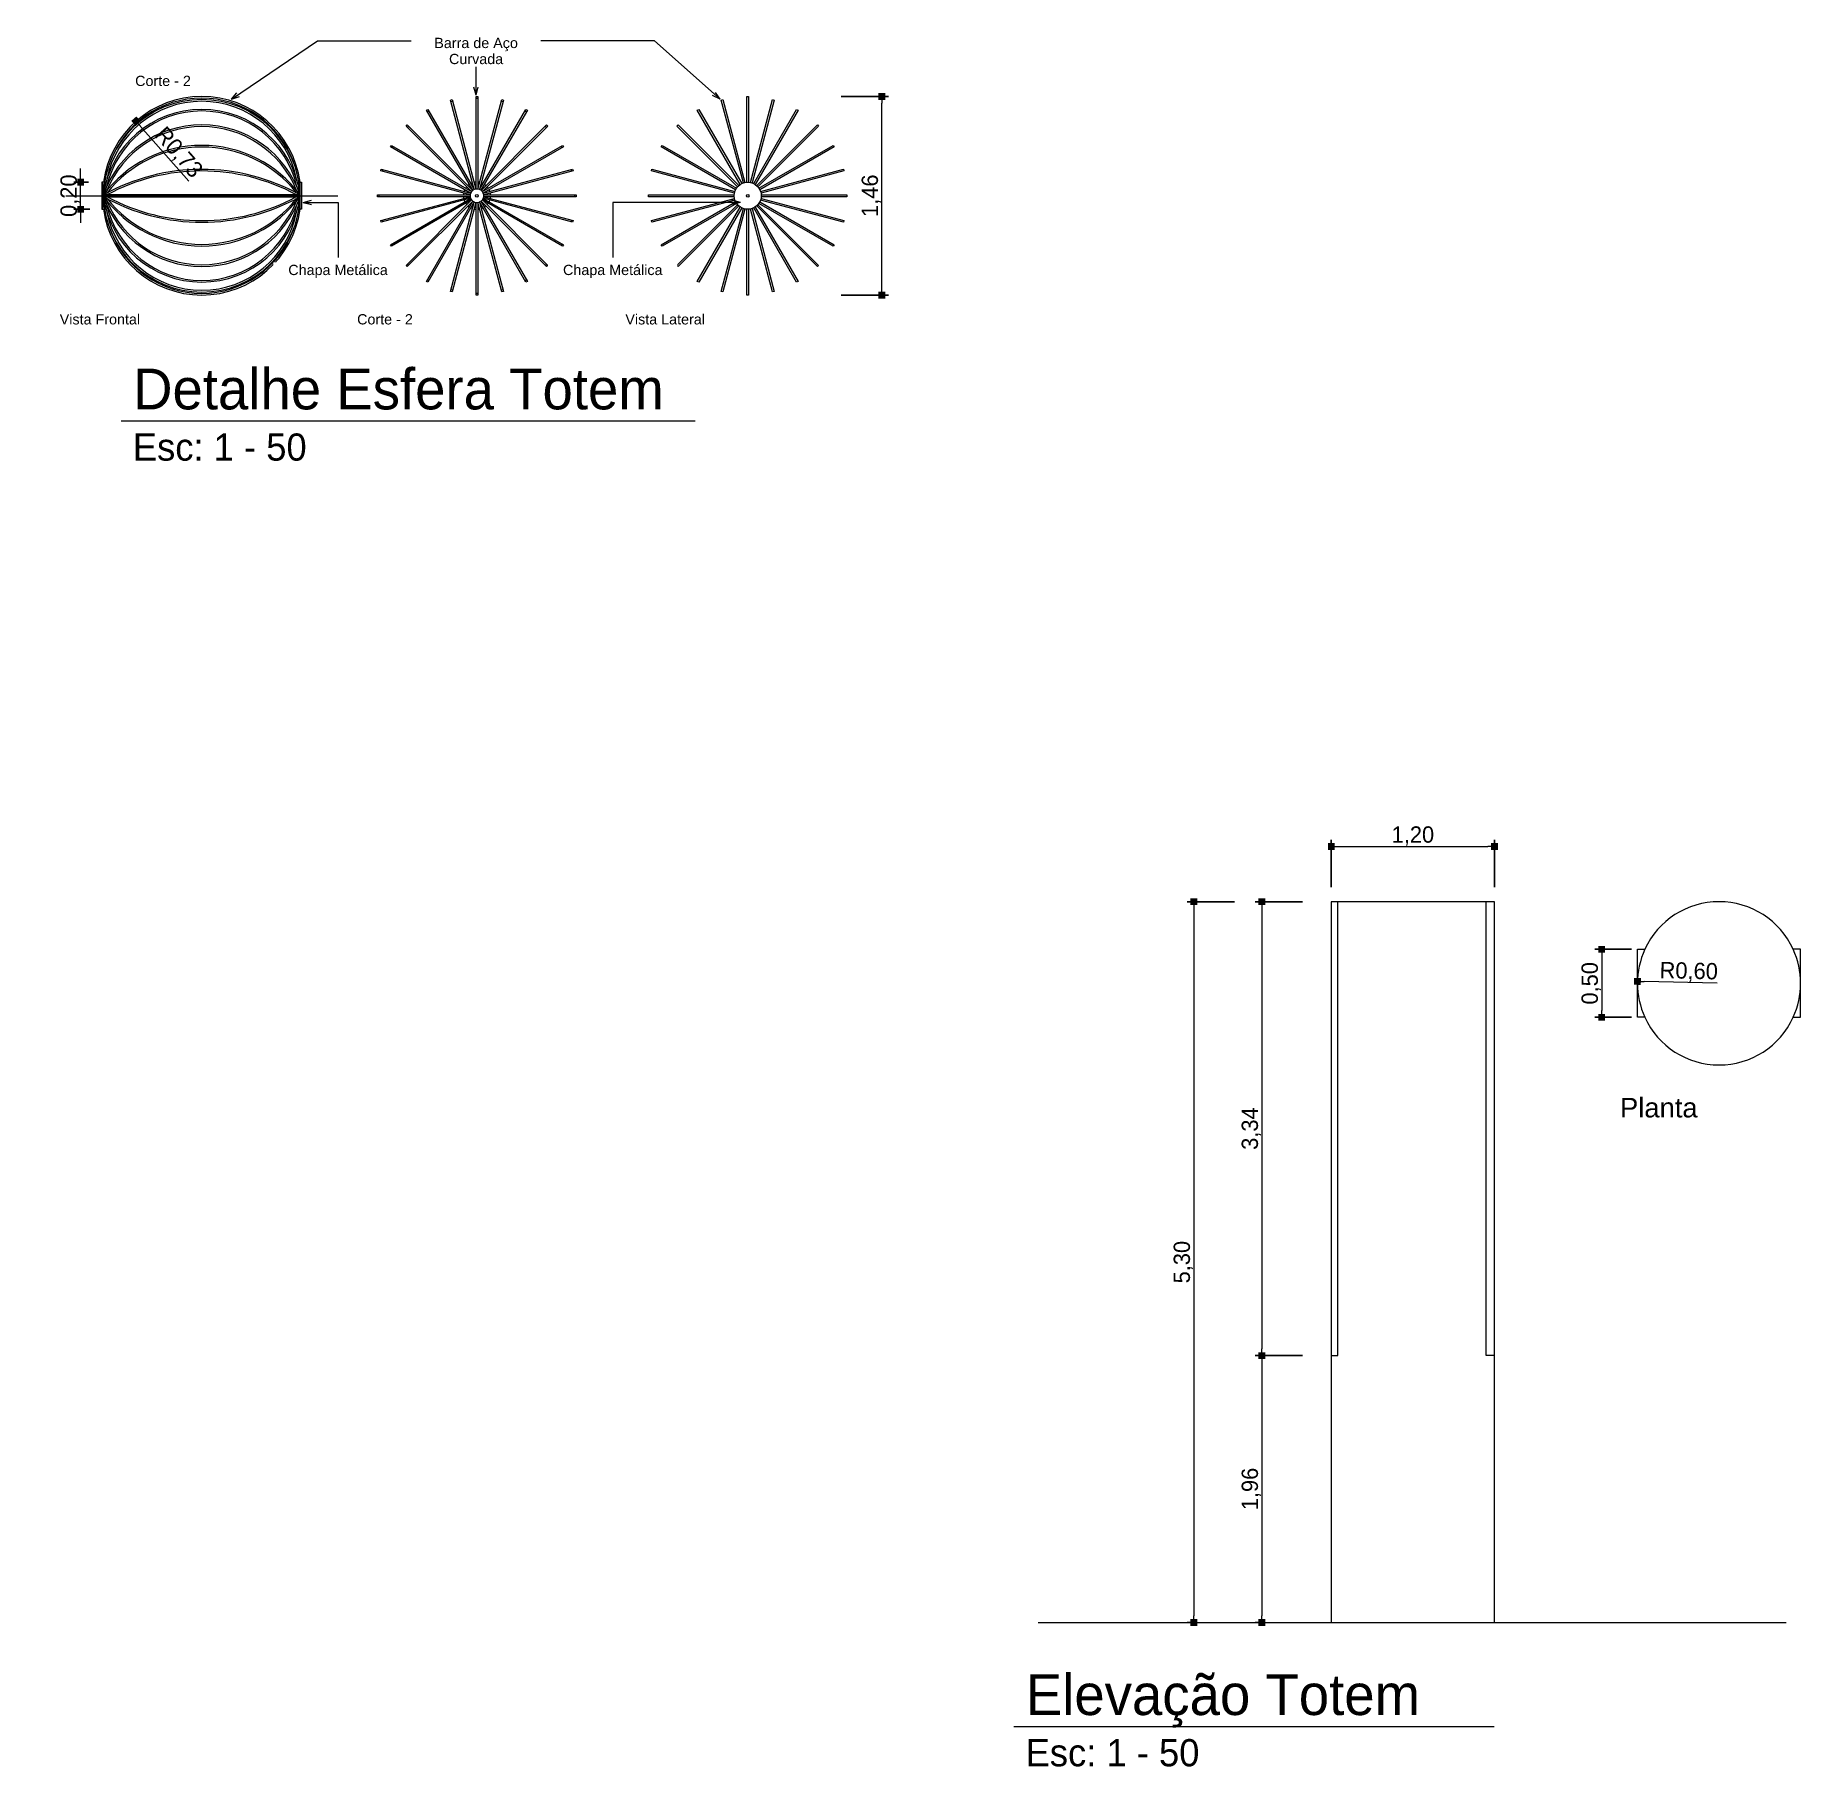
# Model space of a CAD drawing. Header units: millimetres. Extents: x 3006 to 6000, y 1661 to 3774.
# Drawn here: x 3916.1 to 3929.08, y 1820.19 to 1832.92 of the extents above; entities that cross this region are included whole.
import ezdxf

# ---------------------------------------------------------------- set-up
doc = ezdxf.new("R2010")
doc.units = ezdxf.units.MM
doc.header["$LTSCALE"] = 10
for name, color, linetype, lineweight in [('.15', 150, 'Continuous', 15), ('A-----TEP', 2, 'Continuous', 9), ('COTAS', 230, 'Continuous', 15)]:
    doc.layers.add(name, color=color, linetype=linetype, lineweight=lineweight)
doc.layers.add('Escrita', color=34, linetype='Continuous')
doc.layers.add('Verde', color=7, linetype='Continuous', true_color=0x136734)
doc.styles.add('Texto Wilian', font='himalaya.ttf')
doc.dimstyles.new('Cota 1-75 Exter WMJ', dxfattribs={"dimtxt": 0.12, "dimasz": 0.05, "dimexe": 0.05, "dimexo": 0.1, "dimgap": 0.002, "dimtad": 1, "dimzin": 1, "dimtxsty": 'Texto Wilian', "dimblk": 'BOXFILLED', "dimcen": 2.5, "dimclrd": 230, "dimclre": 230, "dimclrt": 104, "dimazin": 0, "dimtfac": 1, "dimtix": 1, "dimtmove": 0, "dimatfit": 3, "dimfxl": 0.3, "dimfxlon": 1, "dimlwd": 20, "dimarcsym": 1})

msp = doc.modelspace()

# ---------------------------------------------------------------- texts
at = {"layer": 'Escrita', "attachment_point": 2, "line_spacing_factor": 0.938532, "style": 'Texto Wilian', "bg_fill": 3, "box_fill_scale": 1.25, "bg_fill_color": 0}
for s, insert, char_height, width, bg_fill_transparency in [('\\fArial|b0|i0|c0|p34|;Vista Frontal', (3916.576, 1830.872), 0.07539, 0.91282, 6888712), ('\\fArial|b0|i0|c0|p34|;Corte - 2', (3918.672, 1830.872), 0.07539, 0.91282, 6888712), ('\\fArial|b0|i0|c0|p34|;Vista Lateral', (3920.732, 1830.872), 0.07539, 0.91282, 6888712), ('\\fArial|b0|i0|c0|p34|;Planta', (3928.038, 1825.11), 0.144, 0.5805, 7280153)]:
    msp.add_mtext(s, dxfattribs=dict(at, insert=insert, char_height=char_height, width=width, bg_fill_transparency=bg_fill_transparency))
at = {"layer": 'Escrita', "attachment_point": 1, "style": 'Texto Wilian'}
for s, insert, char_height, width in [('{\\C50;Detalhe Esfera Totem }', (3916.82, 1830.472), 0.3, 7.44131), ('{\\C50;Esc: 1 - 50}', (3916.818, 1829.995), 0.2, 3.14298), ('{\\C50;Elevação Totem }', (3923.384, 1820.872), 0.3, 7.44131), ('{\\C50;Esc: 1 - 50}', (3923.382, 1820.395), 0.2, 3.14298)]:
    msp.add_mtext(s, dxfattribs=dict(at, insert=insert, char_height=char_height, width=width))

# ---------------------------------------------------------------- blocks, each defined once
blk = doc.blocks.new('_BoxFilled')
at = {"color": 0, "linetype": 'ByBlock', "lineweight": -2}
blk.add_line((-0.5, 0), (-1, 0), dxfattribs=at)
at = {"color": 0, "linetype": 'ByBlock'}
blk.add_solid([(-0.5, 0.5), (0.5, 0.5), (-0.5, -0.5), (0.5, -0.5)], dxfattribs=at)
blk = doc.blocks.new('*D770')
at = {"layer": 'COTAS', "color": 230, "linetype": 'Continuous', "lineweight": 20, "ltscale": 0.005, "transparency": 16777216}
for p, q in [((3916.434, 1831.893), (3916.434, 1831.943)), ((3916.434, 1831.643), (3916.434, 1831.843)), ((3916.434, 1831.593), (3916.434, 1831.543))]:
    blk.add_line(p, q, dxfattribs=at)
at = {"layer": 'COTAS', "color": 230, "lineweight": -2, "ltscale": 0.005, "transparency": 16777216}
for p, q in [((3916.491, 1831.843), (3916.384, 1831.843)), ((3916.501, 1831.643), (3916.384, 1831.643))]:
    blk.add_line(p, q, dxfattribs=at)
at = {"layer": 'Defpoints', "color": 0, "ltscale": 0.005, "transparency": 16777216}
for p in [(3916.434, 1831.843), (3916.591, 1831.843), (3916.601, 1831.643)]:
    blk.add_point(p, dxfattribs=at)
at = {"layer": 'COTAS', "color": 230, "lineweight": 20, "ltscale": 0.005, "transparency": 16777216, "xscale": 0.05, "yscale": 0.05, "zscale": 0.05}
for p, rotation in [((3916.434, 1831.843), 270), ((3916.434, 1831.643), 90)]:
    blk.add_blockref('_BoxFilled', p, dxfattribs=dict(at, rotation=rotation))
at = {"layer": 'COTAS', "color": 104, "ltscale": 0.005, "transparency": 16777216, "insert": (3916.357, 1831.743), "char_height": 0.12, "width": 0.5209, "attachment_point": 5, "rotation": 90, "style": 'Texto Wilian'}
blk.add_mtext('0,20', dxfattribs=at)
blk = doc.blocks.new('*D771')
at = {"layer": 'COTAS', "color": 230, "linetype": 'Continuous', "lineweight": 20, "ltscale": 0.005, "transparency": 16777216}
blk.add_line((3917.23, 1831.85), (3916.875, 1832.253), dxfattribs=at)
at = {"layer": 'Defpoints', "color": 0, "ltscale": 0.005, "transparency": 16777216}
for p in [(3916.842, 1832.291), (3917.325, 1831.743)]:
    blk.add_point(p, dxfattribs=at)
at = {"layer": 'COTAS', "color": 230, "lineweight": 20, "ltscale": 0.005, "transparency": 16777216, "xscale": 0.05, "yscale": 0.05, "zscale": 0.05, "rotation": 131.3899026238856}
blk.add_blockref('_BoxFilled', (3916.842, 1832.291), dxfattribs=at)
at = {"layer": 'COTAS', "color": 104, "ltscale": 0.005, "transparency": 16777216, "insert": (3917.15, 1832.057), "char_height": 0.12, "width": 0.5209, "attachment_point": 5, "rotation": 311.3899, "style": 'Texto Wilian'}
blk.add_mtext('R0,73', dxfattribs=at)
blk = doc.blocks.new('*D772')
at = {"layer": 'COTAS', "color": 230, "lineweight": -2, "ltscale": 0.005, "transparency": 16777216}
for p, q in [((3922.025, 1832.473), (3922.375, 1832.473)), ((3922.025, 1831.012), (3922.375, 1831.012))]:
    blk.add_line(p, q, dxfattribs=at)
at = {"layer": 'COTAS', "color": 230, "linetype": 'Continuous', "lineweight": 20, "ltscale": 0.005, "transparency": 16777216}
blk.add_line((3922.325, 1831.062), (3922.325, 1832.423), dxfattribs=at)
at = {"layer": 'Defpoints', "color": 0, "ltscale": 0.005, "transparency": 16777216}
for p in [(3921.345, 1832.473), (3922.325, 1832.473), (3921.345, 1831.012)]:
    blk.add_point(p, dxfattribs=at)
at = {"layer": 'COTAS', "color": 230, "lineweight": 20, "ltscale": 0.005, "transparency": 16777216, "xscale": 0.05, "yscale": 0.05, "zscale": 0.05}
for p, rotation in [((3922.325, 1832.473), 90), ((3922.325, 1831.012), 270)]:
    blk.add_blockref('_BoxFilled', p, dxfattribs=dict(at, rotation=rotation))
at = {"layer": 'COTAS', "color": 104, "ltscale": 0.005, "transparency": 16777216, "insert": (3922.248, 1831.743), "char_height": 0.12, "width": 0.5209, "attachment_point": 5, "rotation": 90, "style": 'Texto Wilian'}
blk.add_mtext('1,46', dxfattribs=at)
blk = doc.blocks.new('*D773')
at = {"layer": 'COTAS', "color": 230, "lineweight": -2, "ltscale": 0.005, "transparency": 16777216}
for p, q in [((3924.919, 1826.552), (3924.569, 1826.552)), ((3924.625, 1821.252), (3924.569, 1821.252))]:
    blk.add_line(p, q, dxfattribs=at)
at = {"layer": 'COTAS', "color": 230, "linetype": 'Continuous', "lineweight": 20, "ltscale": 0.005, "transparency": 16777216}
blk.add_line((3924.619, 1826.502), (3924.619, 1821.302), dxfattribs=at)
at = {"layer": 'Defpoints', "color": 0, "ltscale": 0.005, "transparency": 16777216}
for p in [(3925.63, 1826.552), (3924.619, 1821.252), (3924.725, 1821.252)]:
    blk.add_point(p, dxfattribs=at)
at = {"layer": 'COTAS', "color": 230, "lineweight": 20, "ltscale": 0.005, "transparency": 16777216, "xscale": 0.05, "yscale": 0.05, "zscale": 0.05}
for p, rotation in [((3924.619, 1826.552), 90), ((3924.619, 1821.252), 270)]:
    blk.add_blockref('_BoxFilled', p, dxfattribs=dict(at, rotation=rotation))
at = {"layer": 'COTAS', "color": 104, "ltscale": 0.005, "transparency": 16777216, "insert": (3924.542, 1823.902), "char_height": 0.12, "width": 1.30224, "attachment_point": 5, "rotation": 90, "style": 'Texto Wilian'}
blk.add_mtext('5,30', dxfattribs=at)
blk = doc.blocks.new('*D774')
at = {"layer": 'COTAS', "color": 230, "lineweight": -2, "ltscale": 0.005, "transparency": 16777216}
for p, q in [((3925.419, 1826.552), (3925.069, 1826.552)), ((3925.419, 1823.215), (3925.069, 1823.215))]:
    blk.add_line(p, q, dxfattribs=at)
at = {"layer": 'COTAS', "color": 230, "linetype": 'Continuous', "lineweight": 20, "ltscale": 0.005, "transparency": 16777216}
blk.add_line((3925.119, 1826.502), (3925.119, 1823.265), dxfattribs=at)
at = {"layer": 'Defpoints', "color": 0, "ltscale": 0.005, "transparency": 16777216}
for p in [(3925.63, 1826.552), (3925.119, 1823.215), (3925.63, 1823.215)]:
    blk.add_point(p, dxfattribs=at)
at = {"layer": 'COTAS', "color": 230, "lineweight": 20, "ltscale": 0.005, "transparency": 16777216, "xscale": 0.05, "yscale": 0.05, "zscale": 0.05}
for p, rotation in [((3925.119, 1826.552), 90), ((3925.119, 1823.215), 270)]:
    blk.add_blockref('_BoxFilled', p, dxfattribs=dict(at, rotation=rotation))
at = {"layer": 'COTAS', "color": 104, "ltscale": 0.005, "transparency": 16777216, "insert": (3925.042, 1824.884), "char_height": 0.12, "width": 1.30224, "attachment_point": 5, "rotation": 90, "style": 'Texto Wilian'}
blk.add_mtext('3,34', dxfattribs=at)
blk = doc.blocks.new('*D775')
at = {"layer": 'COTAS', "color": 230, "lineweight": -2, "ltscale": 0.005, "transparency": 16777216}
for p, q in [((3925.419, 1823.215), (3925.069, 1823.215)), ((3925.125, 1821.252), (3925.069, 1821.252))]:
    blk.add_line(p, q, dxfattribs=at)
at = {"layer": 'COTAS', "color": 230, "linetype": 'Continuous', "lineweight": 20, "ltscale": 0.005, "transparency": 16777216}
blk.add_line((3925.119, 1823.165), (3925.119, 1821.302), dxfattribs=at)
at = {"layer": 'Defpoints', "color": 0, "ltscale": 0.005, "transparency": 16777216}
for p in [(3925.63, 1823.215), (3925.119, 1821.252), (3925.225, 1821.252)]:
    blk.add_point(p, dxfattribs=at)
at = {"layer": 'COTAS', "color": 230, "lineweight": 20, "ltscale": 0.005, "transparency": 16777216, "xscale": 0.05, "yscale": 0.05, "zscale": 0.05}
for p, rotation in [((3925.119, 1823.215), 90), ((3925.119, 1821.252), 270)]:
    blk.add_blockref('_BoxFilled', p, dxfattribs=dict(at, rotation=rotation))
at = {"layer": 'COTAS', "color": 104, "ltscale": 0.005, "transparency": 16777216, "insert": (3925.042, 1822.234), "char_height": 0.12, "width": 1.30224, "attachment_point": 5, "rotation": 90, "style": 'Texto Wilian'}
blk.add_mtext('1,96', dxfattribs=at)
blk = doc.blocks.new('*D776')
at = {"layer": 'COTAS', "color": 230, "lineweight": -2, "ltscale": 0.005, "transparency": 16777216}
for p, q in [((3925.63, 1826.658), (3925.63, 1827.008)), ((3926.83, 1826.658), (3926.83, 1827.008))]:
    blk.add_line(p, q, dxfattribs=at)
at = {"layer": 'COTAS', "color": 230, "linetype": 'Continuous', "lineweight": 20, "ltscale": 0.005, "transparency": 16777216}
blk.add_line((3925.68, 1826.958), (3926.78, 1826.958), dxfattribs=at)
at = {"layer": 'Defpoints', "color": 0, "ltscale": 0.005, "transparency": 16777216}
for p in [(3926.83, 1826.958), (3925.63, 1826.552), (3926.83, 1826.552)]:
    blk.add_point(p, dxfattribs=at)
at = {"layer": 'COTAS', "color": 230, "lineweight": 20, "ltscale": 0.005, "transparency": 16777216, "xscale": 0.05, "yscale": 0.05, "zscale": 0.05, "rotation": 180}
blk.add_blockref('_BoxFilled', (3925.63, 1826.958), dxfattribs=at)
at = {"layer": 'COTAS', "color": 230, "lineweight": 20, "ltscale": 0.005, "transparency": 16777216, "xscale": 0.05, "yscale": 0.05, "zscale": 0.05}
blk.add_blockref('_BoxFilled', (3926.83, 1826.958), dxfattribs=at)
at = {"layer": 'COTAS', "color": 104, "ltscale": 0.005, "transparency": 16777216, "insert": (3926.23, 1827.035), "char_height": 0.12, "width": 1.30224, "attachment_point": 5, "style": 'Texto Wilian'}
blk.add_mtext('1,20', dxfattribs=at)
blk = doc.blocks.new('*D777')
at = {"layer": 'COTAS', "color": 230, "lineweight": -2, "ltscale": 0.005, "transparency": 16777216}
for p, q in [((3927.836, 1826.202), (3927.568, 1826.202)), ((3927.836, 1825.702), (3927.568, 1825.702))]:
    blk.add_line(p, q, dxfattribs=at)
at = {"layer": 'COTAS', "color": 230, "linetype": 'Continuous', "lineweight": 20, "ltscale": 0.005, "transparency": 16777216}
blk.add_line((3927.618, 1826.152), (3927.618, 1825.752), dxfattribs=at)
at = {"layer": 'Defpoints', "color": 0, "ltscale": 0.005, "transparency": 16777216}
for p in [(3927.936, 1826.202), (3927.618, 1825.702), (3927.936, 1825.702)]:
    blk.add_point(p, dxfattribs=at)
at = {"layer": 'COTAS', "color": 230, "lineweight": 20, "ltscale": 0.005, "transparency": 16777216, "xscale": 0.05, "yscale": 0.05, "zscale": 0.05}
for p, rotation in [((3927.618, 1826.202), 90), ((3927.618, 1825.702), 270)]:
    blk.add_blockref('_BoxFilled', p, dxfattribs=dict(at, rotation=rotation))
at = {"layer": 'COTAS', "color": 104, "ltscale": 0.005, "transparency": 16777216, "insert": (3927.541, 1825.952), "char_height": 0.12, "width": 1.30224, "attachment_point": 5, "rotation": 90, "style": 'Texto Wilian'}
blk.add_mtext('0,50', dxfattribs=at)
blk = doc.blocks.new('*D778')
at = {"layer": 'COTAS', "color": 230, "linetype": 'Continuous', "lineweight": 20, "ltscale": 0.005, "transparency": 16777216}
blk.add_line((3928.468, 1825.953), (3927.931, 1825.965), dxfattribs=at)
at = {"layer": 'Defpoints', "color": 0, "ltscale": 0.005, "transparency": 16777216}
for p in [(3927.881, 1825.966), (3928.481, 1825.952)]:
    blk.add_point(p, dxfattribs=at)
at = {"layer": 'COTAS', "color": 230, "lineweight": 20, "ltscale": 0.005, "transparency": 16777216, "xscale": 0.05, "yscale": 0.05, "zscale": 0.05, "rotation": 178.6961051940499}
blk.add_blockref('_BoxFilled', (3927.881, 1825.966), dxfattribs=at)
at = {"layer": 'COTAS', "color": 104, "ltscale": 0.005, "transparency": 16777216, "insert": (3928.258, 1826.034), "char_height": 0.12, "width": 1.30224, "attachment_point": 5, "rotation": 358.6961, "style": 'Texto Wilian'}
blk.add_mtext('R0,60', dxfattribs=at)

# ---------------------------------------------------------------- dimensions: what is measured, and where the dimension line sits
at = {"layer": 'COTAS', "ltscale": 0.005}
for base, p1, p2, picture, middle in [((3922.325, 1832.473), (3921.345, 1831.012), (3921.345, 1832.473), '*D772', (3922.248, 1831.743)), ((3916.434, 1831.843), (3916.601, 1831.643), (3916.591, 1831.843), '*D770', (3916.357, 1831.743)), ((3924.619, 1821.252), (3925.63, 1826.552), (3924.725, 1821.252), '*D773', (3924.542, 1823.902)), ((3925.119, 1823.215), (3925.63, 1826.552), (3925.63, 1823.215), '*D774', (3925.042, 1824.884)), ((3927.618, 1825.702), (3927.936, 1826.202), (3927.936, 1825.702), '*D777', (3927.541, 1825.952)), ((3925.119, 1821.252), (3925.63, 1823.215), (3925.225, 1821.252), '*D775', (3925.042, 1822.234))]:
    dim = msp.add_linear_dim(base=base, p1=p1, p2=p2, angle=90, dimstyle='Cota 1-75 Exter WMJ', dxfattribs=at)
    dim.commit()
    dim.dimension.update_dxf_attribs({"geometry": picture, "text_midpoint": middle})
for center, mpoint, picture, middle in [((3917.325, 1831.743), (3916.842, 1832.291), '*D771', (3917.093, 1832.006)), ((3928.481, 1825.952), (3927.881, 1825.966), '*D778', (3928.256, 1825.958))]:
    dim = msp.add_radius_dim(center=center, mpoint=mpoint, dimstyle='Cota 1-75 Exter WMJ', dxfattribs=at)
    dim.commit()
    dim.dimension.update_dxf_attribs({"geometry": picture, "text_midpoint": middle, "dimtype": 164})
dim = msp.add_linear_dim(base=(3926.83, 1826.958), p1=(3925.63, 1826.552), p2=(3926.83, 1826.552), dimstyle='Cota 1-75 Exter WMJ', dxfattribs=at)
dim.commit()
dim.dimension.update_dxf_attribs({"geometry": '*D776', "text_midpoint": (3926.23, 1827.035)})

# ---------------------------------------------------------------- linework, layer by layer
at = {"layer": '.15', "color": 150, "lineweight": 15}
for p, q in [((3919.156, 1832.434), (3919.168, 1832.438)), ((3919.342, 1832.46), (3919.354, 1832.46)), ((3919.528, 1832.438), (3919.54, 1832.434)), ((3918.984, 1832.361), (3918.995, 1832.367)), ((3919.702, 1832.367), (3919.712, 1832.361)), ((3918.836, 1832.246), (3918.845, 1832.255)), ((3919.851, 1832.255), (3919.86, 1832.246)), ((3918.723, 1832.096), (3918.73, 1832.107)), ((3919.967, 1832.107), (3919.973, 1832.096)), ((3918.653, 1831.922), (3918.656, 1831.934)), ((3920.04, 1831.934), (3920.043, 1831.922)), ((3916.604, 1831.791), (3916.601, 1831.791)), ((3918.046, 1831.791), (3918.048, 1831.791)), ((3916.325, 1831.743), (3918.325, 1831.743)), ((3916.604, 1831.694), (3916.601, 1831.694)), ((3918.046, 1831.694), (3918.048, 1831.694)), ((3918.63, 1831.736), (3918.63, 1831.749)), ((3920.066, 1831.749), (3920.066, 1831.736)), ((3918.656, 1831.551), (3918.653, 1831.563)), ((3920.043, 1831.563), (3920.04, 1831.551)), ((3918.73, 1831.378), (3918.723, 1831.389)), ((3919.973, 1831.389), (3919.967, 1831.378)), ((3918.845, 1831.231), (3918.836, 1831.24)), ((3918.995, 1831.118), (3918.984, 1831.124)), ((3919.712, 1831.124), (3919.702, 1831.118)), ((3919.86, 1831.24), (3919.851, 1831.231)), ((3919.168, 1831.048), (3919.156, 1831.051)), ((3919.354, 1831.025), (3919.342, 1831.025)), ((3919.54, 1831.051), (3919.528, 1831.048)), ((3923.474, 1821.252), (3928.974, 1821.252))]:
    msp.add_line(p, q, dxfattribs=at)
for points in [[(3919.329, 1831.789), (3919.153, 1832.446), (3919.165, 1832.45), (3919.341, 1831.792)], [(3919.342, 1831.792), (3919.342, 1832.473), (3919.354, 1832.473), (3919.354, 1831.792)], [(3919.355, 1831.792), (3919.531, 1832.45), (3919.543, 1832.446), (3919.367, 1831.789)], [(3919.318, 1831.783), (3918.978, 1832.372), (3918.988, 1832.378), (3919.329, 1831.789)], [(3919.368, 1831.789), (3919.708, 1832.378), (3919.719, 1832.372), (3919.378, 1831.783)], [(3919.309, 1831.773), (3918.827, 1832.255), (3918.836, 1832.263), (3919.317, 1831.782)], [(3919.379, 1831.782), (3919.86, 1832.263), (3919.869, 1832.255), (3919.388, 1831.773)], [(3919.302, 1831.762), (3918.713, 1832.102), (3918.719, 1832.113), (3919.308, 1831.773)], [(3919.388, 1831.773), (3919.977, 1832.113), (3919.984, 1832.102), (3919.394, 1831.762)], [(3919.299, 1831.749), (3918.641, 1831.926), (3918.644, 1831.938), (3919.302, 1831.762)], [(3919.394, 1831.762), (3920.052, 1831.938), (3920.055, 1831.926), (3919.398, 1831.749)], [(3916.601, 1831.843), (3916.591, 1831.843), (3916.591, 1831.643), (3916.601, 1831.643)], [(3918.048, 1831.843), (3918.058, 1831.843), (3918.058, 1831.643), (3918.048, 1831.643)], [(3918.048, 1831.749), (3916.601, 1831.749), (3916.601, 1831.736), (3918.048, 1831.736)], [(3919.299, 1831.736), (3918.618, 1831.736), (3918.618, 1831.749), (3919.299, 1831.749)], [(3919.302, 1831.724), (3918.644, 1831.548), (3918.641, 1831.56), (3919.299, 1831.736)], [(3919.308, 1831.712), (3918.719, 1831.372), (3918.713, 1831.383), (3919.302, 1831.723)], [(3919.317, 1831.703), (3918.836, 1831.222), (3918.827, 1831.231), (3919.309, 1831.712)], [(3919.329, 1831.697), (3918.988, 1831.107), (3918.978, 1831.113), (3919.318, 1831.703)], [(3919.341, 1831.693), (3919.165, 1831.036), (3919.153, 1831.039), (3919.329, 1831.696)], [(3919.354, 1831.693), (3919.354, 1831.012), (3919.342, 1831.012), (3919.342, 1831.693)], [(3919.367, 1831.696), (3919.543, 1831.039), (3919.531, 1831.036), (3919.355, 1831.693)], [(3919.378, 1831.703), (3919.719, 1831.113), (3919.708, 1831.107), (3919.368, 1831.697)], [(3919.388, 1831.712), (3919.869, 1831.231), (3919.86, 1831.222), (3919.379, 1831.703)], [(3919.394, 1831.723), (3919.984, 1831.383), (3919.977, 1831.372), (3919.388, 1831.712)], [(3919.398, 1831.736), (3920.055, 1831.56), (3920.052, 1831.548), (3919.394, 1831.724)], [(3919.398, 1831.749), (3920.078, 1831.749), (3920.078, 1831.736), (3919.398, 1831.736)]]:
    msp.add_lwpolyline(points, close=True, dxfattribs=at)
for points in [[(3921.307, 1831.837), (3921.144, 1832.446), (3921.156, 1832.45), (3921.319, 1831.841)], [(3921.333, 1831.842), (3921.333, 1832.473), (3921.345, 1832.473), (3921.345, 1831.842)], [(3921.359, 1831.841), (3921.522, 1832.45), (3921.534, 1832.446), (3921.371, 1831.837)], [(3921.284, 1831.826), (3920.968, 1832.372), (3920.979, 1832.378), (3921.295, 1831.832)], [(3921.384, 1831.832), (3921.699, 1832.378), (3921.71, 1832.372), (3921.394, 1831.826)], [(3921.264, 1831.809), (3920.818, 1832.255), (3920.827, 1832.263), (3921.273, 1831.818)], [(3921.405, 1831.818), (3921.851, 1832.263), (3921.86, 1832.255), (3921.414, 1831.809)], [(3921.249, 1831.787), (3920.703, 1832.102), (3920.71, 1832.113), (3921.256, 1831.798)], [(3921.422, 1831.798), (3921.968, 1832.113), (3921.975, 1832.102), (3921.429, 1831.787)], [(3921.241, 1831.762), (3920.632, 1831.926), (3920.635, 1831.938), (3921.244, 1831.775)], [(3921.434, 1831.775), (3922.043, 1831.938), (3922.046, 1831.926), (3921.437, 1831.762)], [(3921.239, 1831.736), (3920.609, 1831.736), (3920.609, 1831.749), (3921.239, 1831.749)], [(3921.244, 1831.711), (3920.635, 1831.548), (3920.632, 1831.56), (3921.241, 1831.723)], [(3921.256, 1831.687), (3920.71, 1831.372), (3920.703, 1831.383), (3921.249, 1831.698)], [(3921.273, 1831.668), (3920.827, 1831.222), (3920.818, 1831.231), (3921.264, 1831.677)], [(3921.295, 1831.653), (3920.979, 1831.107), (3920.968, 1831.113), (3921.284, 1831.659)], [(3921.319, 1831.645), (3921.156, 1831.036), (3921.144, 1831.039), (3921.307, 1831.648)], [(3921.345, 1831.643), (3921.345, 1831.012), (3921.333, 1831.012), (3921.333, 1831.643)], [(3921.371, 1831.648), (3921.534, 1831.039), (3921.522, 1831.036), (3921.359, 1831.645)], [(3921.394, 1831.659), (3921.71, 1831.113), (3921.699, 1831.107), (3921.384, 1831.653)], [(3921.414, 1831.677), (3921.86, 1831.231), (3921.851, 1831.222), (3921.405, 1831.668)], [(3921.429, 1831.698), (3921.975, 1831.383), (3921.968, 1831.372), (3921.422, 1831.687)], [(3921.437, 1831.723), (3922.046, 1831.56), (3922.043, 1831.548), (3921.434, 1831.711)], [(3921.439, 1831.749), (3922.069, 1831.749), (3922.069, 1831.736), (3921.439, 1831.736)], [(3926.83, 1821.252), (3926.83, 1826.552), (3925.63, 1826.552), (3925.63, 1821.252)], [(3925.63, 1823.215), (3925.678, 1823.215), (3925.678, 1826.552)], [(3926.83, 1823.215), (3926.769, 1823.215), (3926.769, 1826.552)], [(3927.936, 1825.702), (3927.881, 1825.702), (3927.881, 1826.202), (3927.936, 1826.202)], [(3929.027, 1825.702), (3929.081, 1825.702), (3929.081, 1826.202), (3929.027, 1826.202)]]:
    msp.add_lwpolyline(points, dxfattribs=at)
for centre, radius in [((3921.339, 1831.743), 0.1), ((3919.348, 1831.743), 0.01), ((3921.339, 1831.743), 0.01)]:
    msp.add_circle(centre, radius, dxfattribs=at)
for centre, radius, start, end in [((3917.325, 1831.743), 0.73, 7.8702, 172.1298), ((3917.325, 1831.726), 0.724, 1.8216, 178.1784), ((3917.325, 1831.726), 0.711, 11.1727, 168.8273), ((3917.325, 1831.743), 0.718, 20.3092, 159.6908), ((3917.325, 1831.648), 0.73, 7.9576, 172.0424), ((3917.325, 1831.648), 0.718, 12.9938, 167.0062), ((3917.325, 1831.498), 0.766, 19.1518, 160.8482), ((3917.325, 1831.498), 0.753, 22.195, 157.805), ((3917.325, 1831.213), 0.9, 36.5409, 143.4591), ((3917.325, 1831.213), 0.888, 38.3483, 141.6517), ((3917.325, 1830.457), 1.48, 60.7459, 119.2541), ((3917.325, 1830.457), 1.468, 61.6292, 118.3708), ((3919.348, 1831.743), 0.1, 168.5833, 176.4167), ((3919.348, 1831.743), 0.1, 153.5833, 161.4167), ((3919.348, 1831.743), 0.1, 138.5833, 146.4167), ((3919.348, 1831.743), 0.1, 123.5833, 131.4167), ((3919.348, 1831.743), 0.1, 108.5833, 116.4167), ((3919.348, 1831.743), 0.1, 93.5833, 101.4167), ((3919.348, 1831.743), 0.1, 78.5833, 86.4167), ((3919.348, 1831.743), 0.1, 63.5833, 71.4167), ((3919.348, 1831.743), 0.1, 48.5833, 56.4167), ((3919.348, 1831.743), 0.1, 33.5833, 41.4167), ((3919.348, 1831.743), 0.1, 18.5833, 26.4167), ((3919.348, 1831.743), 0.1, 3.5833, 11.4167), ((3917.325, 1833.028), 1.48, 240.7459, 299.2541), ((3917.325, 1832.273), 0.9, 216.5409, 323.4591), ((3917.325, 1831.988), 0.766, 199.1518, 340.8482), ((3917.325, 1831.838), 0.73, 187.9576, 352.0424), ((3917.325, 1831.759), 0.724, 181.8216, 358.1784), ((3917.325, 1831.743), 0.73, 187.8702, 352.1298), ((3917.325, 1831.838), 0.718, 192.9938, 347.0062), ((3917.325, 1833.028), 1.468, 241.6292, 298.3708), ((3917.325, 1831.988), 0.753, 202.195, 337.805), ((3917.325, 1832.273), 0.888, 218.3483, 321.6517), ((3919.348, 1831.743), 0.1, 183.5833, 191.4167), ((3919.348, 1831.743), 0.1, 198.5833, 206.4167), ((3919.348, 1831.743), 0.1, 213.5833, 221.4167), ((3919.348, 1831.743), 0.1, 228.5833, 236.4167), ((3919.348, 1831.743), 0.1, 243.5833, 251.4167), ((3919.348, 1831.743), 0.1, 258.5833, 266.4167), ((3919.348, 1831.743), 0.1, 273.5833, 281.4167), ((3919.348, 1831.743), 0.1, 288.5833, 296.4167), ((3919.348, 1831.743), 0.1, 303.5833, 311.4167), ((3919.348, 1831.743), 0.1, 318.5833, 326.4167), ((3919.348, 1831.743), 0.1, 333.5833, 341.4167), ((3919.348, 1831.743), 0.1, 348.5833, 356.4167), ((3917.325, 1831.759), 0.711, 191.1727, 348.8273), ((3917.325, 1831.743), 0.718, 200.3092, 339.6908), ((3928.481, 1825.952), 0.6, 24.6243, 155.3757), ((3928.481, 1825.952), 0.6, 155.3757, 204.6243), ((3928.481, 1825.952), 0.6, 335.3757, 24.6243), ((3928.481, 1825.952), 0.6, 204.6243, 335.3757)]:
    msp.add_arc(centre, radius, start, end, dxfattribs=at)
at = {"layer": 'A-----TEP', "color": 10}
for q in [(3921.225, 1831.71), (3921.225, 1831.678)]:
    msp.add_line((3921.285, 1831.694), q, dxfattribs=at)
at = {"layer": 'COTAS', "ltscale": 0.005}
for p, q in [((3917.543, 1832.452), (3918.177, 1832.882)), ((3918.177, 1832.882), (3918.963, 1832.882)), ((3920.653, 1832.882), (3919.72, 1832.882)), ((3921.136, 1832.452), (3920.653, 1832.882)), ((3919.342, 1832.482), (3919.342, 1832.797)), ((3919.342, 1832.482), (3919.325, 1832.542)), ((3919.342, 1832.482), (3919.358, 1832.542)), ((3917.543, 1832.452), (3917.584, 1832.499)), ((3917.543, 1832.452), (3917.602, 1832.472)), ((3921.136, 1832.452), (3921.08, 1832.479)), ((3921.136, 1832.452), (3921.102, 1832.503)), ((3918.071, 1831.694), (3918.131, 1831.71)), ((3918.071, 1831.694), (3918.131, 1831.678)), ((3918.071, 1831.694), (3918.327, 1831.694)), ((3918.327, 1831.694), (3918.327, 1831.288)), ((3920.347, 1831.694), (3920.347, 1831.288)), ((3921.285, 1831.694), (3920.347, 1831.694))]:
    msp.add_line(p, q, dxfattribs=at)
at = {"layer": 'Verde', "color": 106, "lineweight": 9}
for p, q in [((3916.732, 1830.087), (3920.952, 1830.087)), ((3923.296, 1820.487), (3926.828, 1820.487))]:
    msp.add_line(p, q, dxfattribs=at)

msp.set_redraw_order([(e.dxf.handle, doc.entitydb.next_handle()) for e in msp.query("TEXT MTEXT ATTDEF DIMENSION ARC_DIMENSION")])  # texts and dimensions are drawn at this point

# ---------------------------------------------------------------- next in the draw order: texts
at = {"layer": 'Escrita', "char_height": 0.07539, "width": 0.91282, "attachment_point": 2, "line_spacing_factor": 0.938532, "style": 'Texto Wilian', "bg_fill": 3, "box_fill_scale": 1.25, "bg_fill_color": 0, "bg_fill_transparency": 6888712}
for s, insert in [('\\fArial|b0|i0|c0|p34|;Barra de Aço Curvada', (3919.342, 1832.904)), ('\\fArial|b0|i0|c0|p34|;Corte - 2', (3917.04, 1832.625)), ('\\fArial|b0|i0|c0|p34|;Chapa Metálica', (3918.327, 1831.235)), ('\\fArial|b0|i0|c0|p34|;Chapa Metálica', (3920.347, 1831.235))]:
    msp.add_mtext(s, dxfattribs=dict(at, insert=insert))

doc.saveas('drawing.dxf')
